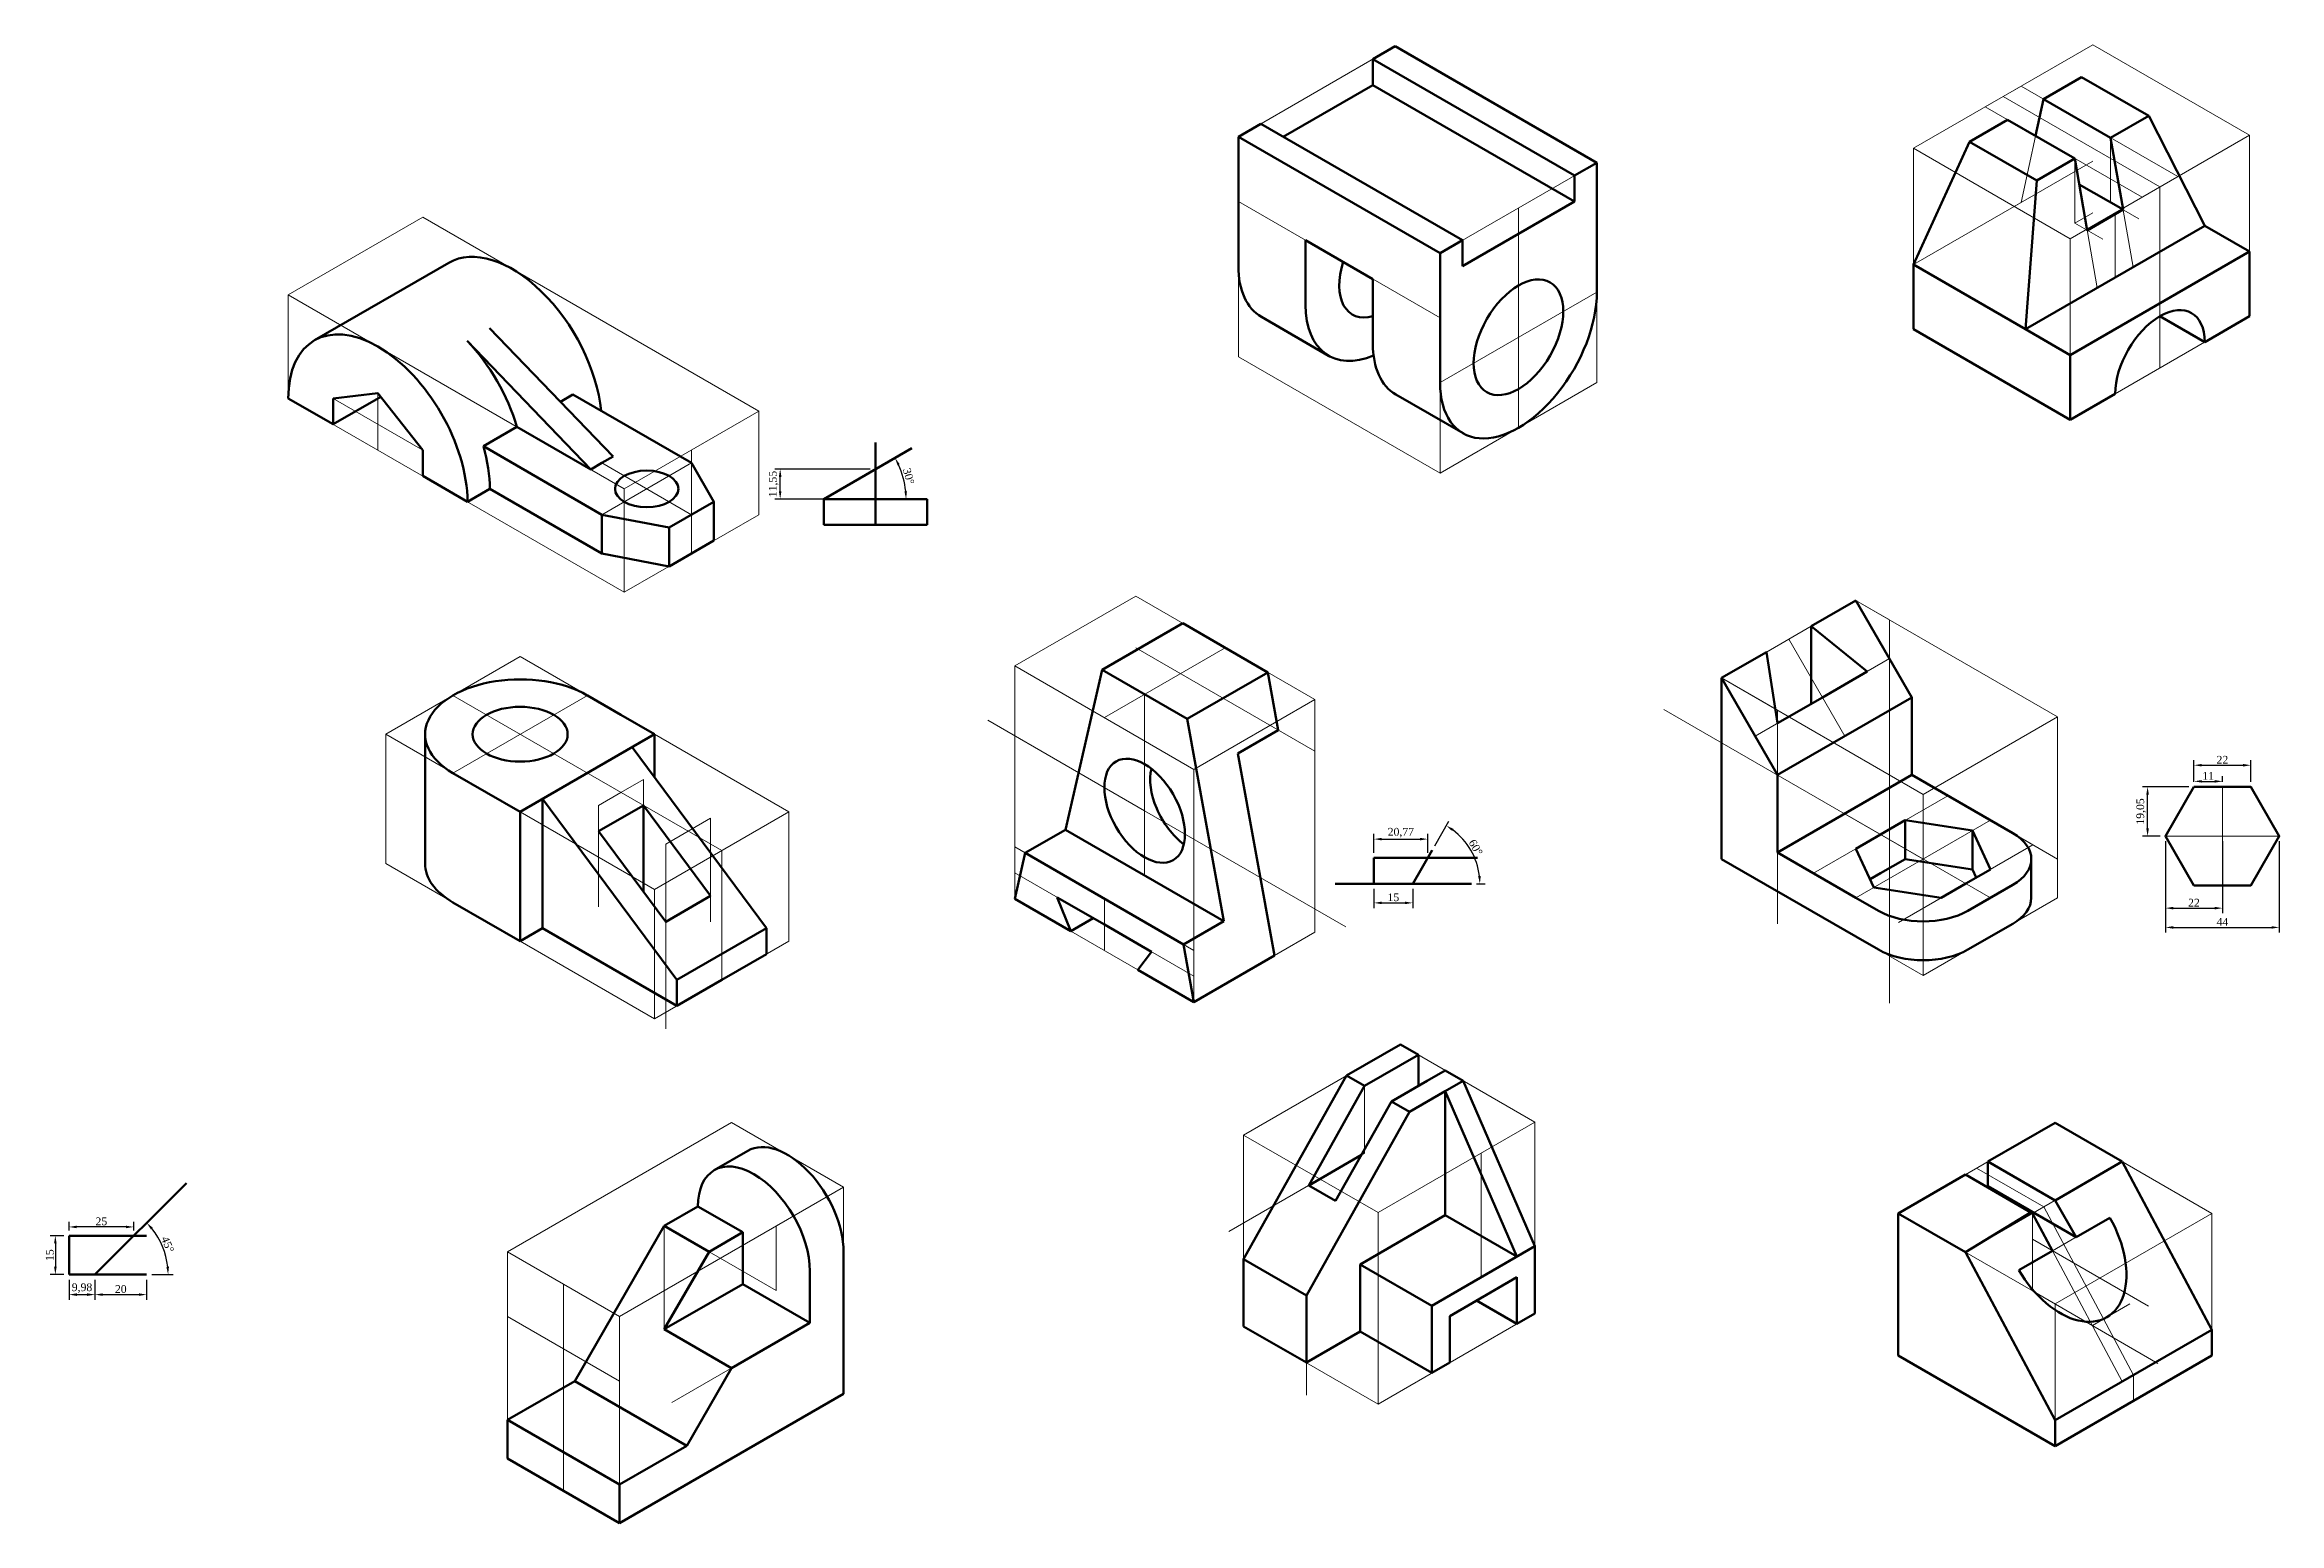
# Model space of a CAD drawing. Header units: millimetres. Extents: x 2048 to 5316, y 978 to 2109.
# Drawn here: x 2234 to 3098, y 1242 to 1813 of the extents above; entities that cross this region are included whole.
import ezdxf

# ---------------------------------------------------------------- set-up
doc = ezdxf.new("R2010")
doc.units = ezdxf.units.MM
for name, color, linetype, lineweight in [('Dark', 2, 'Continuous', 60), ('Light', 4, 'Continuous', 5), ('Medium', 6, 'Continuous', 20)]:
    doc.layers.add(name, color=color, linetype=linetype, lineweight=lineweight)
doc.styles.get("Standard").update_dxf_attribs({"font": 'times.ttf'})
doc.dimstyles.new('ISO-25', dxfattribs={"dimtxt": 3, "dimasz": 3, "dimexe": 2, "dimexo": 2, "dimtad": 1, "dimtoh": 1, "dimtxsty": 'Standard', "dimcen": 2.5, "dimadec": 0, "dimazin": 0, "dimtfac": 1, "dimtmove": 0, "dimatfit": 2, "dimfxl": 1, "dimarcsym": 0})

msp = doc.modelspace()

# ---------------------------------------------------------------- blocks, each defined once
blk = doc.blocks.new('*D1')
at = {"layer": 'Dark', "color": 0, "lineweight": -2, "transparency": 16777216}
blk.add_line((2557.08, 1637.61), (2568.9, 1637.61), dxfattribs=at)
blk.add_arc((2535.08, 1637.61), 31.81, 5.40481, 24.59519, dxfattribs=at)
at = {"layer": 'Dark', "color": 0, "transparency": 16777216}
for points in [[(2563.57, 1650.62), (2564.45, 1651.08), (2562.63, 1653.52)], [(2567.25, 1640.63), (2566.26, 1640.58), (2566.9, 1637.61)]]:
    blk.add_solid(points, dxfattribs=at)
at = {"layer": 'Defpoints', "color": 0, "transparency": 16777216}
for p in [(2569.09, 1657.24), (2566.41, 1643.13), (2535.08, 1637.61), (2535.08, 1637.61), (2555.08, 1637.61)]:
    blk.add_point(p, dxfattribs=at)
at = {"layer": 'Dark', "color": 0, "transparency": 16777216, "insert": (2567.89, 1646.4), "char_height": 3, "attachment_point": 5, "rotation": 285}
blk.add_mtext('30°', dxfattribs=at)
blk = doc.blocks.new('*D2')
at = {"layer": 'Dark', "color": 0, "lineweight": -2, "transparency": 16777216}
for p, q in [((2553.08, 1649.16), (2516.23, 1649.16)), ((2518.23, 1640.61), (2518.23, 1646.16)), ((2553.08, 1637.61), (2516.23, 1637.61))]:
    blk.add_line(p, q, dxfattribs=at)
at = {"layer": 'Dark', "color": 0, "transparency": 16777216}
for points in [[(2517.73, 1646.16), (2518.73, 1646.16), (2518.23, 1649.16)], [(2517.73, 1640.61), (2518.73, 1640.61), (2518.23, 1637.61)]]:
    blk.add_solid(points, dxfattribs=at)
at = {"layer": 'Defpoints', "color": 0, "transparency": 16777216}
for p in [(2518.23, 1649.16), (2555.08, 1649.16), (2555.08, 1637.61)]:
    blk.add_point(p, dxfattribs=at)
at = {"layer": 'Dark', "color": 0, "transparency": 16777216, "insert": (2515.73, 1643.38), "char_height": 3, "attachment_point": 5, "rotation": 90}
blk.add_mtext('11,55', dxfattribs=at)
blk = doc.blocks.new('*D11')
at = {"layer": 'Dark', "color": 0, "lineweight": -2, "transparency": 16777216}
blk.add_line((2275.3, 1337.78), (2283.59, 1337.78), dxfattribs=at)
blk.add_arc((2253.3, 1337.78), 28.29, 6.07939, 38.92061, dxfattribs=at)
at = {"layer": 'Dark', "color": 0, "transparency": 16777216}
for points in [[(2274.94, 1355.22), (2275.68, 1355.89), (2273.31, 1357.78)], [(2281.93, 1340.8), (2280.93, 1340.75), (2281.59, 1337.78)]]:
    blk.add_solid(points, dxfattribs=at)
at = {"layer": 'Defpoints', "color": 0, "transparency": 16777216}
for p in [(2288.66, 1373.14), (2280.63, 1345.1), (2253.3, 1337.78), (2253.3, 1337.78), (2273.3, 1337.78)]:
    blk.add_point(p, dxfattribs=at)
at = {"layer": 'Dark', "color": 0, "transparency": 16777216, "insert": (2281.42, 1349.43), "char_height": 3, "attachment_point": 5, "rotation": 292.5}
blk.add_mtext('45°', dxfattribs=at)
blk = doc.blocks.new('*D12')
at = {"layer": 'Dark', "color": 0, "lineweight": -2, "transparency": 16777216}
for p, q in [((2241.3, 1352.78), (2236, 1352.78)), ((2238, 1349.78), (2238, 1340.78)), ((2241.3, 1337.78), (2236, 1337.78))]:
    blk.add_line(p, q, dxfattribs=at)
at = {"layer": 'Dark', "color": 0, "transparency": 16777216}
for points in [[(2237.5, 1349.78), (2238.5, 1349.78), (2238, 1352.78)], [(2237.5, 1340.78), (2238.5, 1340.78), (2238, 1337.78)]]:
    blk.add_solid(points, dxfattribs=at)
at = {"layer": 'Defpoints', "color": 0, "transparency": 16777216}
for p in [(2243.3, 1352.78), (2238, 1337.78), (2243.3, 1337.78)]:
    blk.add_point(p, dxfattribs=at)
at = {"layer": 'Dark', "color": 0, "transparency": 16777216, "insert": (2235.85, 1345.28), "char_height": 3, "attachment_point": 5, "rotation": 90}
blk.add_mtext('15', dxfattribs=at)
blk = doc.blocks.new('*D13')
at = {"layer": 'Dark', "color": 0, "lineweight": -2, "transparency": 16777216}
for p, q in [((2253.3, 1335.78), (2253.3, 1328.01)), ((2273.3, 1335.78), (2273.3, 1328.01)), ((2256.3, 1330.01), (2270.3, 1330.01))]:
    blk.add_line(p, q, dxfattribs=at)
at = {"layer": 'Dark', "color": 0, "transparency": 16777216}
for points in [[(2256.3, 1330.51), (2256.3, 1329.51), (2253.3, 1330.01)], [(2270.3, 1330.51), (2270.3, 1329.51), (2273.3, 1330.01)]]:
    blk.add_solid(points, dxfattribs=at)
at = {"layer": 'Defpoints', "color": 0, "transparency": 16777216}
for p in [(2253.3, 1337.78), (2273.3, 1337.78), (2273.3, 1330.01)]:
    blk.add_point(p, dxfattribs=at)
at = {"layer": 'Dark', "color": 0, "transparency": 16777216, "insert": (2263.3, 1332.16), "char_height": 3, "attachment_point": 5}
blk.add_mtext('20', dxfattribs=at)
blk = doc.blocks.new('*D14')
at = {"layer": 'Dark', "color": 0, "lineweight": -2, "transparency": 16777216}
for p, q in [((2243.3, 1354.78), (2243.3, 1358.17)), ((2268.3, 1354.78), (2268.3, 1358.17)), ((2265.3, 1356.17), (2246.3, 1356.17))]:
    blk.add_line(p, q, dxfattribs=at)
at = {"layer": 'Dark', "color": 0, "transparency": 16777216}
for points in [[(2246.3, 1356.67), (2246.3, 1355.67), (2243.3, 1356.17)], [(2265.3, 1356.67), (2265.3, 1355.67), (2268.3, 1356.17)]]:
    blk.add_solid(points, dxfattribs=at)
at = {"layer": 'Defpoints', "color": 0, "transparency": 16777216}
for p in [(2243.3, 1356.17), (2243.3, 1352.78), (2268.3, 1352.78)]:
    blk.add_point(p, dxfattribs=at)
at = {"layer": 'Dark', "color": 0, "transparency": 16777216, "insert": (2255.8, 1358.32), "char_height": 3, "attachment_point": 5}
blk.add_mtext('25', dxfattribs=at)
blk = doc.blocks.new('*D15')
at = {"layer": 'Dark', "color": 0, "lineweight": -2, "transparency": 16777216}
for p, q in [((2243.32, 1335.78), (2243.32, 1328.01)), ((2253.3, 1335.78), (2253.3, 1328.01)), ((2246.32, 1330.01), (2250.3, 1330.01))]:
    blk.add_line(p, q, dxfattribs=at)
at = {"layer": 'Dark', "color": 0, "transparency": 16777216}
for points in [[(2246.32, 1330.51), (2246.32, 1329.51), (2243.32, 1330.01)], [(2250.3, 1330.51), (2250.3, 1329.51), (2253.3, 1330.01)]]:
    blk.add_solid(points, dxfattribs=at)
at = {"layer": 'Defpoints', "color": 0, "transparency": 16777216}
for p in [(2243.32, 1337.78), (2253.3, 1337.78), (2253.3, 1330.01)]:
    blk.add_point(p, dxfattribs=at)
at = {"layer": 'Dark', "color": 0, "transparency": 16777216, "insert": (2248.31, 1332.5), "char_height": 3, "attachment_point": 5}
blk.add_mtext('9,98', dxfattribs=at)
blk = doc.blocks.new('*D3')
at = {"layer": 'Dark', "color": 0, "lineweight": -2, "transparency": 16777216}
for p, q in [((2771.31, 1503.56), (2776.78, 1513.04)), ((2787.46, 1488.84), (2790.76, 1488.84))]:
    blk.add_line(p, q, dxfattribs=at)
blk.add_arc((2762.81, 1488.84), 25.95, 6.62837, 53.37163, dxfattribs=at)
at = {"layer": 'Dark', "color": 0, "transparency": 16777216}
for points in [[(2778.01, 1509.25), (2778.56, 1510.08), (2775.78, 1511.31)], [(2789.08, 1491.86), (2788.08, 1491.81), (2788.76, 1488.84)]]:
    blk.add_solid(points, dxfattribs=at)
at = {"layer": 'Defpoints', "color": 0, "transparency": 16777216}
for p in [(2770.31, 1501.83), (2787.19, 1497.71), (2762.81, 1488.84), (2762.81, 1488.84), (2785.46, 1488.84)]:
    blk.add_point(p, dxfattribs=at)
at = {"layer": 'Dark', "color": 0, "transparency": 16777216, "insert": (2787.14, 1502.89), "char_height": 3, "attachment_point": 5, "rotation": 300}
blk.add_mtext('60°', dxfattribs=at)
blk = doc.blocks.new('*D4')
at = {"layer": 'Dark', "color": 0, "lineweight": -2, "transparency": 16777216}
for p, q in [((2747.81, 1500.84), (2747.81, 1508.12)), ((2750.81, 1506.12), (2765.58, 1506.12)), ((2768.58, 1500.84), (2768.58, 1508.12))]:
    blk.add_line(p, q, dxfattribs=at)
at = {"layer": 'Dark', "color": 0, "transparency": 16777216}
for points in [[(2750.81, 1506.62), (2750.81, 1505.62), (2747.81, 1506.12)], [(2765.58, 1506.62), (2765.58, 1505.62), (2768.58, 1506.12)]]:
    blk.add_solid(points, dxfattribs=at)
at = {"layer": 'Defpoints', "color": 0, "transparency": 16777216}
for p in [(2768.58, 1506.12), (2747.81, 1498.84), (2768.58, 1498.84)]:
    blk.add_point(p, dxfattribs=at)
at = {"layer": 'Dark', "color": 0, "transparency": 16777216, "insert": (2758.2, 1508.61), "char_height": 3, "attachment_point": 5}
blk.add_mtext('20,77', dxfattribs=at)
blk = doc.blocks.new('*D5')
at = {"layer": 'Dark', "color": 0, "lineweight": -2, "transparency": 16777216}
for p, q in [((2747.81, 1486.84), (2747.81, 1479.46)), ((2762.81, 1486.84), (2762.81, 1479.46)), ((2750.81, 1481.46), (2759.81, 1481.46))]:
    blk.add_line(p, q, dxfattribs=at)
at = {"layer": 'Dark', "color": 0, "transparency": 16777216}
for points in [[(2750.81, 1481.96), (2750.81, 1480.96), (2747.81, 1481.46)], [(2759.81, 1481.96), (2759.81, 1480.96), (2762.81, 1481.46)]]:
    blk.add_solid(points, dxfattribs=at)
at = {"layer": 'Defpoints', "color": 0, "transparency": 16777216}
for p in [(2747.81, 1488.84), (2762.81, 1488.84), (2762.81, 1481.46)]:
    blk.add_point(p, dxfattribs=at)
at = {"layer": 'Dark', "color": 0, "transparency": 16777216, "insert": (2755.31, 1483.61), "char_height": 3, "attachment_point": 5}
blk.add_mtext('15', dxfattribs=at)
blk = doc.blocks.new('*D6')
at = {"layer": 'Defpoints', "color": 0, "transparency": 16777216}
for p in [(3086.82, 1534.68), (3064.82, 1526.32), (3086.82, 1526.32)]:
    blk.add_point(p, dxfattribs=at)
at = {"layer": 'Light', "color": 0, "lineweight": -2, "transparency": 16777216}
for p, q in [((3064.82, 1528.32), (3064.82, 1536.68)), ((3067.82, 1534.68), (3083.82, 1534.68)), ((3086.82, 1528.32), (3086.82, 1536.68))]:
    blk.add_line(p, q, dxfattribs=at)
at = {"layer": 'Light', "color": 0, "transparency": 16777216}
for points in [[(3067.82, 1535.18), (3067.82, 1534.18), (3064.82, 1534.68)], [(3083.82, 1535.18), (3083.82, 1534.18), (3086.82, 1534.68)]]:
    blk.add_solid(points, dxfattribs=at)
at = {"layer": 'Light', "color": 0, "transparency": 16777216, "insert": (3075.82, 1536.8), "char_height": 3, "attachment_point": 5}
blk.add_mtext('22', dxfattribs=at)
blk = doc.blocks.new('*D7')
at = {"layer": 'Defpoints', "color": 0, "transparency": 16777216}
for p in [(3064.82, 1526.32), (3075.82, 1528.45), (3075.82, 1526.32)]:
    blk.add_point(p, dxfattribs=at)
at = {"layer": 'Light', "color": 0, "lineweight": -2, "transparency": 16777216}
for p, q in [((3064.82, 1528.32), (3064.82, 1530.45)), ((3075.82, 1528.32), (3075.82, 1530.45)), ((3067.82, 1528.45), (3072.82, 1528.45))]:
    blk.add_line(p, q, dxfattribs=at)
at = {"layer": 'Light', "color": 0, "transparency": 16777216}
for points in [[(3067.82, 1528.95), (3067.82, 1527.95), (3064.82, 1528.45)], [(3072.82, 1528.95), (3072.82, 1527.95), (3075.82, 1528.45)]]:
    blk.add_solid(points, dxfattribs=at)
at = {"layer": 'Light', "color": 0, "transparency": 16777216, "insert": (3070.32, 1530.57), "char_height": 3, "attachment_point": 5}
blk.add_mtext('11', dxfattribs=at)
blk = doc.blocks.new('*D8')
at = {"layer": 'Defpoints', "color": 0, "transparency": 16777216}
for p in [(3053.82, 1507.27), (3075.82, 1507.27), (3075.82, 1479.43)]:
    blk.add_point(p, dxfattribs=at)
at = {"layer": 'Light', "color": 0, "lineweight": -2, "transparency": 16777216}
for p, q in [((3053.82, 1505.27), (3053.82, 1477.43)), ((3075.82, 1505.27), (3075.82, 1477.43)), ((3056.82, 1479.43), (3072.82, 1479.43))]:
    blk.add_line(p, q, dxfattribs=at)
at = {"layer": 'Light', "color": 0, "transparency": 16777216}
for points in [[(3056.82, 1479.93), (3056.82, 1478.93), (3053.82, 1479.43)], [(3072.82, 1479.93), (3072.82, 1478.93), (3075.82, 1479.43)]]:
    blk.add_solid(points, dxfattribs=at)
at = {"layer": 'Light', "color": 0, "transparency": 16777216, "insert": (3064.82, 1481.55), "char_height": 3, "attachment_point": 5}
blk.add_mtext('22', dxfattribs=at)
blk = doc.blocks.new('*D9')
at = {"layer": 'Defpoints', "color": 0, "transparency": 16777216}
for p in [(3053.82, 1507.27), (3097.82, 1507.27), (3097.82, 1471.98)]:
    blk.add_point(p, dxfattribs=at)
at = {"layer": 'Light', "color": 0, "lineweight": -2, "transparency": 16777216}
for p, q in [((3053.82, 1505.27), (3053.82, 1469.98)), ((3097.82, 1505.27), (3097.82, 1469.98)), ((3056.82, 1471.98), (3094.82, 1471.98))]:
    blk.add_line(p, q, dxfattribs=at)
at = {"layer": 'Light', "color": 0, "transparency": 16777216}
for points in [[(3056.82, 1472.48), (3056.82, 1471.48), (3053.82, 1471.98)], [(3094.82, 1472.48), (3094.82, 1471.48), (3097.82, 1471.98)]]:
    blk.add_solid(points, dxfattribs=at)
at = {"layer": 'Light', "color": 0, "transparency": 16777216, "insert": (3075.82, 1474.11), "char_height": 3, "attachment_point": 5}
blk.add_mtext('44', dxfattribs=at)
blk = doc.blocks.new('*D10')
at = {"layer": 'Defpoints', "color": 0, "transparency": 16777216}
for p in [(3046.9, 1526.32), (3064.82, 1526.32), (3053.82, 1507.27)]:
    blk.add_point(p, dxfattribs=at)
at = {"layer": 'Light', "color": 0, "lineweight": -2, "transparency": 16777216}
for p, q in [((3062.82, 1526.32), (3044.9, 1526.32)), ((3046.9, 1510.27), (3046.9, 1523.32)), ((3051.82, 1507.27), (3044.9, 1507.27))]:
    blk.add_line(p, q, dxfattribs=at)
at = {"layer": 'Light', "color": 0, "transparency": 16777216}
for points in [[(3046.4, 1523.32), (3047.4, 1523.32), (3046.9, 1526.32)], [(3046.4, 1510.27), (3047.4, 1510.27), (3046.9, 1507.27)]]:
    blk.add_solid(points, dxfattribs=at)
at = {"layer": 'Light', "color": 0, "transparency": 16777216, "insert": (3044.41, 1516.8), "char_height": 3, "attachment_point": 5, "rotation": 90}
blk.add_mtext('19,05', dxfattribs=at)

# ---------------------------------------------------------------- dimensions: what is measured, and where the dimension line sits
at = {"layer": 'Dark'}
for base, line1, line2, picture, middle in [((2566.413, 1643.133), ((2555.082, 1637.609), (2535.082, 1637.609)), ((2535.082, 1637.609), (2569.09, 1657.244)), '*D1', (2567.89, 1646.4)), ((2787.191, 1497.714), ((2762.809, 1488.84), (2785.462, 1488.84)), ((2762.809, 1488.84), (2770.309, 1501.831)), '*D3', (2787.142, 1502.889)), ((2280.627, 1345.103), ((2253.304, 1337.782), (2273.304, 1337.782)), ((2253.304, 1337.782), (2288.659, 1373.137)), '*D11', (2281.425, 1349.43))]:
    dim = msp.add_angular_dim_2l(base=base, line1=line1, line2=line2, dimstyle='ISO-25', dxfattribs=at)
    dim.commit()
    dim.dimension.update_dxf_attribs({"geometry": picture, "text_midpoint": middle})
for base, p1, p2, picture, middle in [((2518.226, 1649.156), (2555.082, 1637.609), (2555.082, 1649.156), '*D2', (2515.732, 1643.382)), ((2238.002, 1337.782), (2243.304, 1352.782), (2243.304, 1337.782), '*D12', (2235.851, 1345.282))]:
    dim = msp.add_linear_dim(base=base, p1=p1, p2=p2, angle=90, dimstyle='ISO-25', dxfattribs=at)
    dim.commit()
    dim.dimension.update_dxf_attribs({"geometry": picture, "text_midpoint": middle})
for base, p1, p2, picture, middle in [((2768.583, 1506.115), (2747.809, 1498.84), (2768.583, 1498.84), '*D4', (2758.196, 1508.609)), ((2762.809, 1481.462), (2747.809, 1488.84), (2762.809, 1488.84), '*D5', (2755.309, 1483.613)), ((2243.304, 1356.168), (2268.304, 1352.782), (2243.304, 1352.782), '*D14', (2255.804, 1358.319)), ((2253.304, 1330.011), (2243.325, 1337.782), (2253.304, 1337.782), '*D15', (2248.314, 1332.505)), ((2273.304, 1330.011), (2253.304, 1337.782), (2273.304, 1337.782), '*D13', (2263.304, 1332.162))]:
    dim = msp.add_linear_dim(base=base, p1=p1, p2=p2, dimstyle='ISO-25', dxfattribs=at)
    dim.commit()
    dim.dimension.update_dxf_attribs({"geometry": picture, "text_midpoint": middle})
at = {"layer": 'Light'}
for base, p2, picture, middle in [((3086.82, 1534.675), (3086.82, 1526.323), '*D6', (3075.82, 1534.675)), ((3075.82, 1528.448), (3075.82, 1526.323), '*D7', (3070.32, 1528.448))]:
    dim = msp.add_linear_dim(base=base, p1=(3064.82, 1526.323), p2=p2, dimstyle='ISO-25', dxfattribs=at)
    dim.commit()
    dim.dimension.update_dxf_attribs({"geometry": picture, "text_midpoint": middle, "dimtype": 160})
dim = msp.add_linear_dim(base=(3046.9, 1526.323), p1=(3053.82, 1507.27), p2=(3064.82, 1526.323), angle=90, dimstyle='ISO-25', dxfattribs=at)
dim.commit()
dim.dimension.update_dxf_attribs({"geometry": '*D10', "text_midpoint": (3044.406, 1516.797)})
for base, p2, picture, middle in [((3075.82, 1479.426), (3075.82, 1507.27), '*D8', (3064.82, 1481.551)), ((3097.82, 1471.981), (3097.82, 1507.27), '*D9', (3075.82, 1474.106))]:
    dim = msp.add_linear_dim(base=base, p1=(3053.82, 1507.27), p2=p2, dimstyle='ISO-25', dxfattribs=at)
    dim.commit()
    dim.dimension.update_dxf_attribs({"geometry": picture, "text_midpoint": middle})

# ---------------------------------------------------------------- linework, layer by layer
at = {"layer": 'Dark'}
for p, q in [((2747.367, 1807.634), (2756.028, 1812.634)), ((2747.367, 1807.634), (2756.028, 1812.634)), ((2747.367, 1797.634), (2747.367, 1807.634)), ((2747.367, 1797.634), (2747.367, 1807.634)), ((2825.31, 1762.634), (2747.367, 1807.634)), ((2833.97, 1767.634), (2756.028, 1812.634)), ((2747.367, 1797.634), (2712.726, 1777.634)), ((2712.726, 1777.634), (2747.367, 1797.634)), ((2825.31, 1752.634), (2747.367, 1797.634)), ((3006.633, 1792.258), (3021.356, 1800.758)), ((3021.356, 1800.758), (3047.336, 1785.758)), ((3006.633, 1792.258), (3003.554, 1778.036)), ((3032.614, 1777.258), (3006.633, 1792.258)), ((2695.406, 1777.634), (2704.066, 1782.634)), ((2695.406, 1777.634), (2704.066, 1782.634)), ((2782.009, 1737.634), (2704.066, 1782.634)), ((2992.777, 1784.258), (2978.054, 1775.758)), ((3018.758, 1769.258), (2992.777, 1784.258)), ((3032.614, 1777.258), (3047.336, 1785.758)), ((3047.336, 1785.758), (3068.987, 1743.258)), ((2695.406, 1727.634), (2695.406, 1777.634)), ((2695.406, 1727.634), (2695.406, 1777.634)), ((2773.348, 1732.634), (2695.406, 1777.634)), ((2978.054, 1775.758), (2956.404, 1728.258)), ((3004.035, 1760.758), (2978.054, 1775.758)), ((3037.425, 1749.48), (3032.614, 1777.258)), ((2825.31, 1762.634), (2833.97, 1767.634)), ((2825.31, 1752.634), (2825.31, 1762.634)), ((2833.97, 1767.634), (2833.97, 1717.634)), ((3018.758, 1769.258), (3004.035, 1760.758)), ((3018.758, 1769.258), (3023.569, 1741.48)), ((3004.035, 1760.758), (2999.705, 1703.258)), ((3037.425, 1749.48), (3020.49, 1759.258)), ((2782.009, 1727.634), (2825.31, 1752.634)), ((3023.569, 1741.48), (3037.425, 1749.48)), ((2721.387, 1712.634), (2721.387, 1737.634)), ((2747.367, 1722.634), (2721.387, 1737.634)), ((2773.348, 1732.634), (2782.009, 1737.634)), ((2782.009, 1737.634), (2782.009, 1727.634)), ((2999.705, 1703.258), (3068.987, 1743.258)), ((3068.987, 1743.258), (3086.308, 1733.258)), ((2338.202, 1698.958), (2390.163, 1728.958)), ((2773.348, 1682.634), (2773.348, 1732.634)), ((2999.705, 1703.258), (2956.404, 1728.258)), ((2956.404, 1728.258), (2956.404, 1703.258)), ((3017.025, 1693.258), (3086.308, 1733.258)), ((3086.308, 1708.258), (3086.308, 1733.258)), ((2747.367, 1697.634), (2747.367, 1722.634)), ((2453.629, 1654.032), (2405.914, 1703.7)), ((2730.265, 1693.011), (2704.284, 1708.011)), ((3017.025, 1668.258), (2956.404, 1703.258)), ((3017.025, 1693.258), (2999.705, 1703.258)), ((3068.987, 1698.258), (3051.666, 1708.258)), ((3086.308, 1708.258), (3068.987, 1698.258)), ((2444.969, 1649.032), (2397.253, 1698.7)), ((3017.025, 1668.258), (3017.025, 1693.258)), ((2328.055, 1676.532), (2345.376, 1666.532)), ((2362.696, 1678.532), (2345.376, 1676.532)), ((2345.376, 1666.532), (2363.779, 1677.157)), ((2345.376, 1666.532), (2345.376, 1676.532)), ((2362.696, 1678.532), (2380.017, 1656.532)), ((2433.287, 1675.206), (2438.111, 1677.991)), ((2438.111, 1677.991), (2483.94, 1651.532)), ((2782.226, 1663.011), (2756.245, 1678.011)), ((3017.025, 1668.258), (3034.346, 1678.258)), ((2403.47, 1657.991), (2416.46, 1665.491)), ((2444.969, 1649.032), (2416.46, 1665.491)), ((2555.082, 1627.609), (2555.082, 1659.44)), ((2380.017, 1646.532), (2380.017, 1656.532)), ((2449.299, 1631.532), (2403.47, 1657.991)), ((2449.299, 1651.532), (2444.969, 1649.032)), ((2449.299, 1651.532), (2453.629, 1654.032)), ((2483.94, 1651.532), (2492.6, 1636.532)), ((2535.082, 1637.609), (2569.09, 1657.244)), ((2397.337, 1636.532), (2380.017, 1646.532)), ((2397.337, 1636.532), (2405.998, 1641.532)), ((2405.998, 1641.532), (2449.299, 1616.532)), ((2492.6, 1636.532), (2475.28, 1626.532)), ((2492.6, 1621.532), (2492.6, 1636.532)), ((2535.082, 1627.609), (2535.082, 1637.609)), ((2535.082, 1637.609), (2575.082, 1637.609)), ((2555.082, 1637.609), (2535.082, 1637.609)), ((2575.082, 1627.609), (2575.082, 1637.609)), ((2449.299, 1616.532), (2449.299, 1631.532)), ((2449.299, 1631.532), (2475.28, 1626.532)), ((2475.28, 1611.532), (2475.28, 1626.532)), ((2555.082, 1627.609), (2535.082, 1627.609)), ((2555.082, 1627.609), (2555.082, 1627.609)), ((2555.082, 1627.609), (2575.082, 1627.609)), ((2449.299, 1616.532), (2475.28, 1611.532)), ((2483.94, 1616.532), (2475.28, 1611.532)), ((2483.94, 1616.532), (2492.6, 1621.532)), ((2916.819, 1588.414), (2934.139, 1598.414)), ((2934.139, 1598.414), (2955.79, 1560.914)), ((2642.694, 1571.586), (2673.871, 1589.586)), ((2706.78, 1570.586), (2673.871, 1589.586)), ((2916.819, 1588.414), (2938.469, 1570.914)), ((2916.819, 1588.414), (2916.819, 1558.414)), ((2882.178, 1568.414), (2899.498, 1578.414)), ((2899.498, 1578.414), (2903.828, 1550.914)), ((2642.694, 1571.586), (2628.549, 1509.753)), ((2675.603, 1552.586), (2642.694, 1571.586)), ((2675.603, 1552.586), (2706.78, 1570.586)), ((2706.78, 1570.586), (2710.821, 1548.253)), ((2882.178, 1498.414), (2882.178, 1568.414)), ((2882.178, 1568.414), (2903.828, 1530.914)), ((2921.149, 1560.914), (2938.469, 1570.914)), ((2443.676, 1561.676), (2456.666, 1554.176)), ((2903.828, 1530.914), (2955.79, 1560.914)), ((2921.149, 1560.914), (2903.828, 1550.914)), ((2955.79, 1560.914), (2955.79, 1530.914)), ((2380.953, 1546.676), (2380.953, 1496.676)), ((2417.695, 1516.676), (2469.657, 1546.676)), ((2469.657, 1546.676), (2456.666, 1554.176)), ((2469.657, 1546.676), (2469.657, 1530.009)), ((2675.603, 1552.586), (2689.748, 1474.42)), ((2710.821, 1548.253), (2695.233, 1539.253)), ((2512.958, 1471.676), (2460.997, 1541.676)), ((2695.233, 1539.253), (2709.378, 1461.086)), ((2391.715, 1531.676), (2417.695, 1516.676)), ((2903.828, 1530.914), (2903.828, 1500.914)), ((2903.828, 1500.914), (2955.79, 1530.914)), ((2955.79, 1530.914), (2994.761, 1508.414)), ((2426.356, 1471.676), (2426.356, 1521.676)), ((2478.317, 1451.676), (2426.356, 1521.676)), ((2417.695, 1516.676), (2417.695, 1466.676)), ((2448.006, 1509.176), (2465.327, 1519.176)), ((2491.307, 1484.176), (2465.327, 1519.176)), ((2465.327, 1519.176), (2465.327, 1485.842)), ((2943.666, 1507.914), (2953.192, 1513.414)), ((2953.192, 1513.414), (2979.173, 1509.414)), ((2953.192, 1513.414), (2953.192, 1498.414)), ((2473.987, 1474.176), (2448.006, 1509.176)), ((2612.961, 1500.753), (2628.549, 1509.753)), ((2628.549, 1509.753), (2689.748, 1474.42)), ((2943.666, 1507.914), (2934.139, 1502.414)), ((2979.173, 1509.414), (2986.101, 1494.414)), ((2979.173, 1509.414), (2979.173, 1494.414)), ((2612.961, 1500.753), (2608.919, 1483.086)), ((2674.16, 1465.42), (2612.961, 1500.753)), ((2747.809, 1488.84), (2747.809, 1498.84)), ((2747.809, 1498.84), (2762.809, 1498.84)), ((2762.809, 1488.84), (2770.309, 1501.831)), ((2762.809, 1498.84), (2787.809, 1498.84)), ((2882.178, 1498.414), (2934.139, 1468.414)), ((2903.828, 1500.914), (2934.139, 1483.414)), ((2941.067, 1487.414), (2934.139, 1502.414)), ((2943.666, 1492.914), (2953.192, 1498.414)), ((2953.192, 1498.414), (2979.173, 1494.414)), ((3001.935, 1498.414), (3001.935, 1483.414)), ((2732.809, 1488.84), (2762.809, 1488.84)), ((2762.809, 1488.84), (2785.462, 1488.84)), ((2943.666, 1492.914), (2939.609, 1490.572)), ((2967.048, 1483.414), (2941.067, 1487.414)), ((2976.575, 1488.914), (2967.048, 1483.414)), ((2976.575, 1488.914), (2986.101, 1494.414)), ((2977.441, 1478.414), (2994.761, 1488.414)), ((2979.173, 1494.414), (2980.631, 1491.256)), ((2391.715, 1481.676), (2404.705, 1474.176)), ((2473.987, 1474.176), (2491.307, 1484.176)), ((2608.919, 1483.086), (2630.57, 1470.586)), ((2643.56, 1473.086), (2625.374, 1483.586)), ((2625.374, 1483.586), (2630.57, 1470.586)), ((2934.139, 1483.414), (2942.8, 1478.414)), ((2404.705, 1474.176), (2417.695, 1466.676)), ((2417.695, 1466.676), (2426.356, 1471.676)), ((2478.317, 1441.676), (2426.356, 1471.676)), ((2478.317, 1451.676), (2512.958, 1471.676)), ((2512.958, 1461.676), (2512.958, 1471.676)), ((2630.57, 1470.586), (2639.23, 1475.586)), ((2643.56, 1473.086), (2661.747, 1462.586)), ((2674.16, 1465.42), (2689.748, 1474.42)), ((2977.441, 1463.414), (2994.761, 1473.414)), ((2495.638, 1451.676), (2512.958, 1461.676)), ((2661.747, 1462.586), (2656.551, 1455.586)), ((2674.16, 1465.42), (2678.201, 1443.086)), ((2678.201, 1443.086), (2709.378, 1461.086)), ((2934.139, 1468.414), (2942.8, 1463.414)), ((2495.638, 1451.676), (2478.317, 1441.676)), ((2478.317, 1441.676), (2478.317, 1451.676)), ((2678.201, 1443.086), (2656.551, 1455.586)), ((2758.028, 1426.711), (2751.1, 1422.711)), ((2764.956, 1422.711), (2758.028, 1426.711)), ((2751.1, 1422.711), (2737.243, 1414.711)), ((2758.028, 1418.711), (2744.171, 1410.711)), ((2758.028, 1418.711), (2764.956, 1422.711)), ((2764.956, 1422.711), (2764.956, 1410.711)), ((2737.243, 1414.711), (2697.406, 1343.711)), ((2744.171, 1410.711), (2722.593, 1372.253)), ((2737.243, 1414.711), (2744.171, 1410.711)), ((2768.42, 1412.711), (2754.564, 1404.711)), ((2775.348, 1408.711), (2761.492, 1400.711)), ((2768.42, 1412.711), (2775.348, 1416.711)), ((2782.276, 1412.711), (2775.348, 1416.711)), ((2775.348, 1408.711), (2782.276, 1412.711)), ((2803.061, 1344.711), (2775.348, 1408.711)), ((2775.348, 1408.711), (2775.348, 1360.711)), ((2782.276, 1412.711), (2809.989, 1348.711)), ((2761.492, 1400.711), (2721.655, 1329.711)), ((2754.564, 1404.711), (2732.985, 1366.253)), ((2754.564, 1404.711), (2761.492, 1400.711)), ((2985.132, 1381.416), (3011.112, 1396.416)), ((3011.112, 1396.416), (3037.093, 1381.416)), ((2492.763, 1378.111), (2505.753, 1385.611)), ((2722.593, 1372.253), (2742.944, 1384.003)), ((2950.491, 1361.416), (2976.471, 1376.416)), ((2976.471, 1376.416), (3002.452, 1361.416)), ((2985.132, 1381.416), (3011.112, 1366.416)), ((2985.132, 1381.416), (2985.132, 1371.971)), ((3011.112, 1366.416), (3037.093, 1381.416)), ((3037.093, 1381.416), (3071.734, 1316.416)), ((2253.304, 1337.782), (2288.659, 1373.137)), ((2722.593, 1372.253), (2732.985, 1366.253)), ((3019.292, 1352.249), (2985.132, 1371.971)), ((3011.112, 1366.416), (3019.292, 1352.249)), ((2438.79, 1296.595), (2473.431, 1356.595)), ((2486.421, 1364.095), (2473.431, 1356.595)), ((2490.751, 1346.595), (2473.431, 1356.595)), ((2486.421, 1364.095), (2503.742, 1354.095)), ((2742.439, 1341.711), (2775.348, 1360.711)), ((2803.061, 1344.711), (2775.348, 1360.711)), ((2950.491, 1361.416), (2950.491, 1306.416)), ((2950.491, 1361.416), (2976.471, 1346.416)), ((2976.471, 1346.416), (3002.212, 1362.11)), ((3002.452, 1361.416), (3010.15, 1346.971)), ((3019.292, 1352.249), (3032.282, 1359.749)), ((2243.304, 1337.782), (2243.304, 1352.782)), ((2243.304, 1352.782), (2273.304, 1352.782)), ((2503.742, 1354.095), (2490.751, 1346.595)), ((2503.742, 1354.095), (2503.742, 1334.095)), ((2770.152, 1325.711), (2809.989, 1348.711)), ((2809.989, 1348.711), (2809.989, 1322.711)), ((2473.431, 1316.595), (2490.751, 1346.595)), ((2542.713, 1346.595), (2542.713, 1291.595)), ((2721.655, 1329.711), (2697.406, 1343.711)), ((2697.406, 1343.711), (2697.406, 1317.711)), ((2742.439, 1315.711), (2742.439, 1341.711)), ((2770.152, 1325.711), (2742.439, 1341.711)), ((2976.471, 1346.416), (3011.112, 1281.416)), ((3010.15, 1346.971), (2997.16, 1339.471)), ((2243.304, 1337.782), (2253.304, 1337.782)), ((2253.304, 1337.782), (2273.304, 1337.782)), ((2253.304, 1337.782), (2253.304, 1337.782)), ((2253.304, 1337.782), (2253.304, 1337.782)), ((2253.304, 1337.782), (2253.304, 1337.782)), ((2253.304, 1337.782), (2253.304, 1337.782)), ((2253.304, 1337.782), (2253.304, 1337.782)), ((2253.304, 1337.782), (2253.304, 1337.782)), ((2273.304, 1337.782), (2273.304, 1337.782)), ((2273.304, 1337.782), (2273.304, 1337.782)), ((2503.742, 1334.095), (2473.431, 1316.595)), ((2529.723, 1319.095), (2503.742, 1334.095)), ((2529.723, 1339.095), (2529.723, 1319.095)), ((2803.061, 1336.711), (2777.08, 1321.711)), ((2803.061, 1318.711), (2803.061, 1336.711)), ((2721.655, 1303.711), (2721.655, 1329.711)), ((2770.152, 1299.711), (2770.152, 1325.711)), ((2803.061, 1318.711), (2787.473, 1327.711)), ((2809.989, 1322.711), (2803.061, 1318.711)), ((2499.412, 1301.595), (2473.431, 1316.595)), ((2529.723, 1319.095), (2499.412, 1301.595)), ((2697.406, 1317.711), (2721.655, 1303.711)), ((2721.655, 1303.711), (2742.439, 1315.711)), ((2742.439, 1315.711), (2770.152, 1299.711)), ((2777.08, 1303.711), (2777.08, 1321.711)), ((3011.112, 1281.416), (3071.734, 1316.416)), ((3071.734, 1316.416), (3071.734, 1306.416)), ((2950.491, 1306.416), (3011.112, 1271.416)), ((3071.734, 1306.416), (3011.112, 1271.416)), ((2412.809, 1281.595), (2438.79, 1296.595)), ((2482.091, 1271.595), (2438.79, 1296.595)), ((2482.091, 1271.595), (2499.412, 1301.595)), ((2770.152, 1299.711), (2777.08, 1303.711)), ((2542.713, 1291.595), (2456.11, 1241.595)), ((2412.809, 1266.595), (2412.809, 1281.595)), ((2412.809, 1281.595), (2456.11, 1256.595)), ((3011.112, 1271.416), (3011.112, 1281.416)), ((2456.11, 1256.595), (2482.091, 1271.595)), ((2456.11, 1241.595), (2412.809, 1266.595)), ((2456.11, 1241.595), (2456.11, 1256.595))]:
    msp.add_line(p, q, dxfattribs=at)
msp.add_lwpolyline([(3064.82, 1526.323), (3053.82, 1507.27), (3064.82, 1488.218), (3086.82, 1488.218), (3097.82, 1507.27), (3086.82, 1526.323)], close=True, dxfattribs=at)
for centre, major_axis, ratio, start_param, end_param in [((2414.658, 1686.532), (24.495, -42.426), 0.5773503, 0.910726, 3.1415927), ((2362.696, 1656.532), (24.495, -42.426), 0.5773503, 0.7853982, 3.9269908), ((2393.007, 1674.032), (24.495, -42.426), 0.5773503, 3.801663, 3.808703), ((2384.347, 1669.032), (24.495, -42.426), 0.5773503, 1.1697949, 1.974417), ((2371.357, 1661.532), (24.495, -42.426), 0.5773503, 0.7853982, 1.1697949), ((2417.695, 1546.676), (-36.742, 0), 0.5773503, 3.9269908, 7.0685835), ((2676.861, 1520.292), (11.023, -19.092), 0.5773503, 3.6846025, 5.3315437), ((2977.441, 1498.414), (-24.495, 0), 0.5773503, 2.3561945, 3.9269908), ((2417.695, 1496.676), (-36.742, 0), 0.5773503, 6.2831853, 7.0685835), ((2960.12, 1488.414), (-24.495, 0), 0.5773503, 7.0685835, 8.6393798), ((2977.441, 1483.414), (-24.495, 0), 0.5773503, 2.3561945, 3.1415927), ((2960.12, 1473.414), (-24.495, 0), 0.5773503, 7.0685835, 8.6393798), ((2521.062, 1359.095), (15.309, -26.517), 0.5773503, 0.7853982, 3.1415927), ((2508.072, 1351.595), (15.309, -26.517), 0.5773503, 0.7853982, 3.9269908), ((3014.721, 1349.61), (-16.373, 28.359), 0.6192447, 7.8539816, 10.9955743)]:
    msp.add_ellipse(centre, major_axis=major_axis, ratio=ratio, start_param=start_param, end_param=end_param, dxfattribs=at)
at = {"layer": 'Dark', "extrusion": (0, 0, -1)}
for centre, major_axis, start_param, end_param in [((2751.698, 1730.134), (-12.247, -21.213), 5.7504674, 7.4926145), ((2725.717, 1745.134), (-21.433, -37.123), 6.2831853, 7.0685835), ((2751.698, 1730.134), (-21.433, -37.123), 5.6320478, 7.0685835), ((2803.659, 1700.134), (-21.433, -37.123), 3.9269908, 7.0685835), ((3051.666, 1688.258), (-12.247, -21.213), 0.7853982, 3.9269908), ((2777.678, 1715.134), (-21.433, -37.123), 6.2831853, 7.0685835), ((2777.678, 1715.134), (-21.433, -37.123), 5.6320478, 5.6411347)]:
    msp.add_ellipse(centre, major_axis=major_axis, ratio=0.5773503, start_param=start_param, end_param=end_param, dxfattribs=at)
msp.add_ellipse((2803.659, 1700.134), major_axis=(-12.247, -21.213), ratio=0.5773503, dxfattribs=at)
at = {"layer": 'Dark'}
for centre, major_axis in [((2466.62, 1641.532), (-12.247, 0)), ((2417.695, 1546.676), (-18.371, 0)), ((2659.149, 1517.086), (11.023, -19.092))]:
    msp.add_ellipse(centre, major_axis=major_axis, ratio=0.5773503, dxfattribs=at)
at = {"layer": 'Light'}
for p, q in [((2756.028, 1812.634), (2695.406, 1777.634)), ((2833.97, 1767.634), (2756.028, 1812.634)), ((2956.404, 1773.258), (3025.686, 1813.258)), ((3025.686, 1813.258), (3086.308, 1778.258)), ((2695.406, 1692.634), (2695.406, 1777.634)), ((2695.406, 1777.634), (2773.348, 1732.634)), ((2956.404, 1703.258), (2956.404, 1773.258)), ((2956.404, 1773.258), (3017.025, 1738.258)), ((3017.025, 1738.258), (3086.308, 1778.258)), ((3086.308, 1778.258), (3086.308, 1708.258)), ((2833.97, 1767.634), (2773.348, 1732.634)), ((2833.97, 1682.634), (2833.97, 1767.634)), ((2380.017, 1746.532), (2328.055, 1716.532)), ((2509.921, 1671.532), (2380.017, 1746.532)), ((3017.025, 1668.258), (3017.025, 1738.258)), ((2773.348, 1732.634), (2773.348, 1647.634)), ((2328.055, 1676.532), (2328.055, 1716.532)), ((2328.055, 1716.532), (2457.959, 1641.532)), ((3017.025, 1668.258), (2956.404, 1703.258)), ((3086.308, 1708.258), (3017.025, 1668.258)), ((2773.348, 1647.634), (2695.406, 1692.634)), ((2457.959, 1601.532), (2328.055, 1676.532)), ((2773.348, 1647.634), (2833.97, 1682.634)), ((2509.921, 1671.532), (2457.959, 1641.532)), ((2509.921, 1631.532), (2509.921, 1671.532)), ((2457.959, 1641.532), (2457.959, 1601.532)), ((2457.959, 1601.532), (2509.921, 1631.532)), ((2608.919, 1573.086), (2655.684, 1600.086)), ((2655.684, 1600.086), (2724.967, 1560.086)), ((2934.139, 1598.414), (2882.178, 1568.414)), ((3012.082, 1553.414), (2934.139, 1598.414)), ((2417.695, 1576.676), (2365.734, 1546.676)), ((2521.618, 1516.676), (2417.695, 1576.676)), ((2608.919, 1483.086), (2608.919, 1573.086)), ((2608.919, 1573.086), (2678.201, 1533.086)), ((2882.178, 1498.414), (2882.178, 1568.414)), ((2882.178, 1568.414), (2960.12, 1523.414)), ((2724.967, 1560.086), (2678.201, 1533.086)), ((2724.967, 1470.086), (2724.967, 1560.086)), ((2365.734, 1496.676), (2365.734, 1546.676)), ((2365.734, 1546.676), (2469.657, 1486.676)), ((3012.082, 1553.414), (2960.12, 1523.414)), ((3012.082, 1483.414), (3012.082, 1553.414)), ((2678.201, 1533.086), (2678.201, 1443.086)), ((2960.12, 1523.414), (2960.12, 1453.414)), ((3075.82, 1526.323), (3075.82, 1488.218)), ((2521.618, 1516.676), (2469.657, 1486.676)), ((2521.618, 1466.676), (2521.618, 1516.676)), ((3053.82, 1507.27), (3097.82, 1507.27)), ((2469.657, 1436.676), (2365.734, 1496.676)), ((2960.12, 1453.414), (2882.178, 1498.414)), ((2469.657, 1486.676), (2469.657, 1436.676)), ((2678.201, 1443.086), (2608.919, 1483.086)), ((2960.12, 1453.414), (3012.082, 1483.414)), ((2678.201, 1443.086), (2724.967, 1470.086)), ((2469.657, 1436.676), (2521.618, 1466.676)), ((2697.406, 1391.711), (2758.028, 1426.711)), ((2758.028, 1426.711), (2809.989, 1396.711)), ((2412.809, 1346.595), (2499.412, 1396.595)), ((2499.412, 1396.595), (2542.713, 1371.595)), ((2697.406, 1317.711), (2697.406, 1391.711)), ((2697.406, 1391.711), (2749.367, 1361.711)), ((2809.989, 1396.711), (2749.367, 1361.711)), ((2809.989, 1322.711), (2809.989, 1396.711)), ((2950.491, 1361.416), (3011.112, 1396.416)), ((3011.112, 1396.416), (3071.734, 1361.416)), ((2542.713, 1371.595), (2456.11, 1321.595)), ((2542.713, 1291.595), (2542.713, 1371.595)), ((2749.367, 1361.711), (2749.367, 1287.711)), ((2950.491, 1306.416), (2950.491, 1361.416)), ((2950.491, 1361.416), (3011.112, 1326.416)), ((3071.734, 1361.416), (3011.112, 1326.416)), ((3071.734, 1306.416), (3071.734, 1361.416)), ((2412.809, 1266.595), (2412.809, 1346.595)), ((2412.809, 1346.595), (2456.11, 1321.595)), ((2749.367, 1287.711), (2809.989, 1322.711)), ((3011.112, 1326.416), (3011.112, 1271.416)), ((2456.11, 1321.595), (2456.11, 1241.595)), ((2749.367, 1287.711), (2697.406, 1317.711)), ((3011.112, 1271.416), (2950.491, 1306.416)), ((3011.112, 1271.416), (3071.734, 1306.416)), ((2456.11, 1241.595), (2542.713, 1291.595)), ((2456.11, 1241.595), (2412.809, 1266.595))]:
    msp.add_line(p, q, dxfattribs=at)
at = {"layer": 'Medium'}
for p, q in [((2991.045, 1793.258), (2997.973, 1797.258)), ((2997.973, 1797.258), (3058.595, 1762.258)), ((2991.045, 1793.258), (2984.117, 1789.258)), ((2984.117, 1789.258), (3044.738, 1754.258)), ((3051.666, 1758.258), (2991.045, 1793.258)), ((2997.973, 1752.258), (3006.633, 1792.258)), ((3032.614, 1777.258), (3032.614, 1752.258)), ((3041.274, 1727.258), (3032.614, 1777.258)), ((2956.404, 1728.258), (3025.686, 1768.258)), ((3018.758, 1769.258), (3018.758, 1744.258)), ((3027.418, 1719.258), (3018.758, 1769.258)), ((3051.666, 1758.258), (3051.666, 1688.258)), ((2695.406, 1752.634), (2773.348, 1707.634)), ((2803.659, 1750.134), (2803.659, 1665.134)), ((2991.045, 1748.258), (2997.973, 1752.258)), ((3025.686, 1748.258), (3018.758, 1744.258)), ((3032.614, 1752.258), (3043.462, 1745.994)), ((3034.346, 1723.258), (3034.346, 1748.258)), ((3018.758, 1744.258), (3029.559, 1738.022)), ((3034.346, 1723.258), (3027.418, 1719.258)), ((3034.346, 1723.258), (3041.274, 1727.258)), ((2833.97, 1717.634), (2773.348, 1682.634)), ((2345.376, 1676.532), (2380.017, 1656.532)), ((2362.696, 1678.532), (2362.696, 1656.532)), ((2483.94, 1631.532), (2449.299, 1651.532)), ((2483.94, 1651.532), (2449.299, 1631.532)), ((2483.94, 1656.532), (2483.94, 1616.532)), ((2934.139, 1598.414), (2947.13, 1590.914)), ((2947.13, 1590.914), (2947.13, 1442.736)), ((2908.159, 1583.414), (2899.498, 1578.414)), ((2908.159, 1583.414), (2916.819, 1588.414)), ((2908.159, 1583.414), (2929.809, 1545.914)), ((2690.325, 1580.086), (2643.56, 1553.086)), ((2724.967, 1540.086), (2655.684, 1580.086)), ((2947.13, 1575.914), (2895.168, 1545.914)), ((2882.178, 1568.414), (2903.828, 1555.914)), ((2391.715, 1531.676), (2443.676, 1561.676)), ((2391.715, 1561.676), (2495.638, 1501.676)), ((2659.149, 1562.086), (2659.149, 1492.086)), ((2724.967, 1560.086), (2724.967, 1540.086)), ((2960.12, 1498.414), (2859.931, 1556.258)), ((2903.828, 1555.914), (2903.828, 1473.332)), ((2659.149, 1517.086), (2598.463, 1552.123)), ((2456.666, 1524.176), (2465.327, 1529.176)), ((2465.327, 1529.176), (2465.327, 1500.714)), ((2456.666, 1524.176), (2448.006, 1519.176)), ((2969.646, 1522.914), (2917.685, 1492.914)), ((2986.101, 1513.414), (2969.646, 1522.914)), ((2448.006, 1519.176), (2448.006, 1479.875)), ((2491.307, 1514.176), (2473.987, 1504.176)), ((2491.307, 1514.176), (2491.307, 1474.168)), ((2659.149, 1517.086), (2736.921, 1472.184)), ((2986.101, 1483.414), (2929.809, 1515.914)), ((2986.101, 1513.414), (2934.139, 1483.414)), ((3012.082, 1498.414), (2986.101, 1513.414)), ((2986.101, 1513.414), (3002.555, 1503.914)), ((2473.987, 1504.176), (2473.987, 1432.73)), ((3002.555, 1503.914), (2950.594, 1473.914)), ((2495.638, 1501.676), (2495.638, 1451.676)), ((2678.201, 1463.086), (2608.919, 1503.086)), ((3012.082, 1483.414), (3012.082, 1498.414)), ((2608.919, 1493.086), (2678.201, 1453.086)), ((2643.56, 1483.086), (2643.56, 1463.086)), ((2678.201, 1443.086), (2678.201, 1463.086)), ((2744.171, 1410.711), (2744.171, 1384.711)), ((2744.171, 1384.711), (2691.707, 1354.421)), ((2789.205, 1336.711), (2789.205, 1384.711)), ((2976.471, 1346.416), (3037.093, 1381.416)), ((2980.802, 1378.916), (3006.782, 1363.916)), ((2542.713, 1371.595), (2516.732, 1356.595)), ((2473.431, 1316.595), (2473.431, 1356.595)), ((2516.732, 1356.595), (2516.732, 1331.595)), ((3002.452, 1361.416), (3002.452, 1351.416)), ((3006.782, 1363.916), (3041.423, 1298.916)), ((3010.15, 1346.971), (3026.76, 1356.561)), ((2809.989, 1348.711), (2789.205, 1336.711)), ((3002.452, 1351.416), (3002.452, 1331.416)), ((3002.452, 1351.416), (3047.204, 1325.578)), ((2516.732, 1331.595), (2490.751, 1346.595)), ((3037.093, 1296.416), (3010.15, 1346.971)), ((2434.46, 1334.095), (2434.46, 1254.095)), ((3002.452, 1331.416), (3050.904, 1303.442)), ((2721.655, 1329.711), (2721.655, 1291.1)), ((3025.546, 1318.082), (3040.071, 1326.468)), ((2456.11, 1296.595), (2412.809, 1321.595)), ((2412.809, 1281.595), (2412.809, 1321.595)), ((2456.11, 1321.595), (2456.11, 1296.595)), ((2529.723, 1319.095), (2476.353, 1288.282)), ((3011.112, 1281.416), (3071.734, 1316.416)), ((3041.423, 1298.916), (3037.093, 1296.416)), ((3041.423, 1298.916), (3041.423, 1288.916))]:
    msp.add_line(p, q, dxfattribs=at)

msp.set_redraw_order([(e.dxf.handle, doc.entitydb.next_handle()) for e in msp.query("TEXT MTEXT ATTDEF DIMENSION ARC_DIMENSION")])  # texts and dimensions are drawn at this point

doc.saveas('drawing.dxf')
